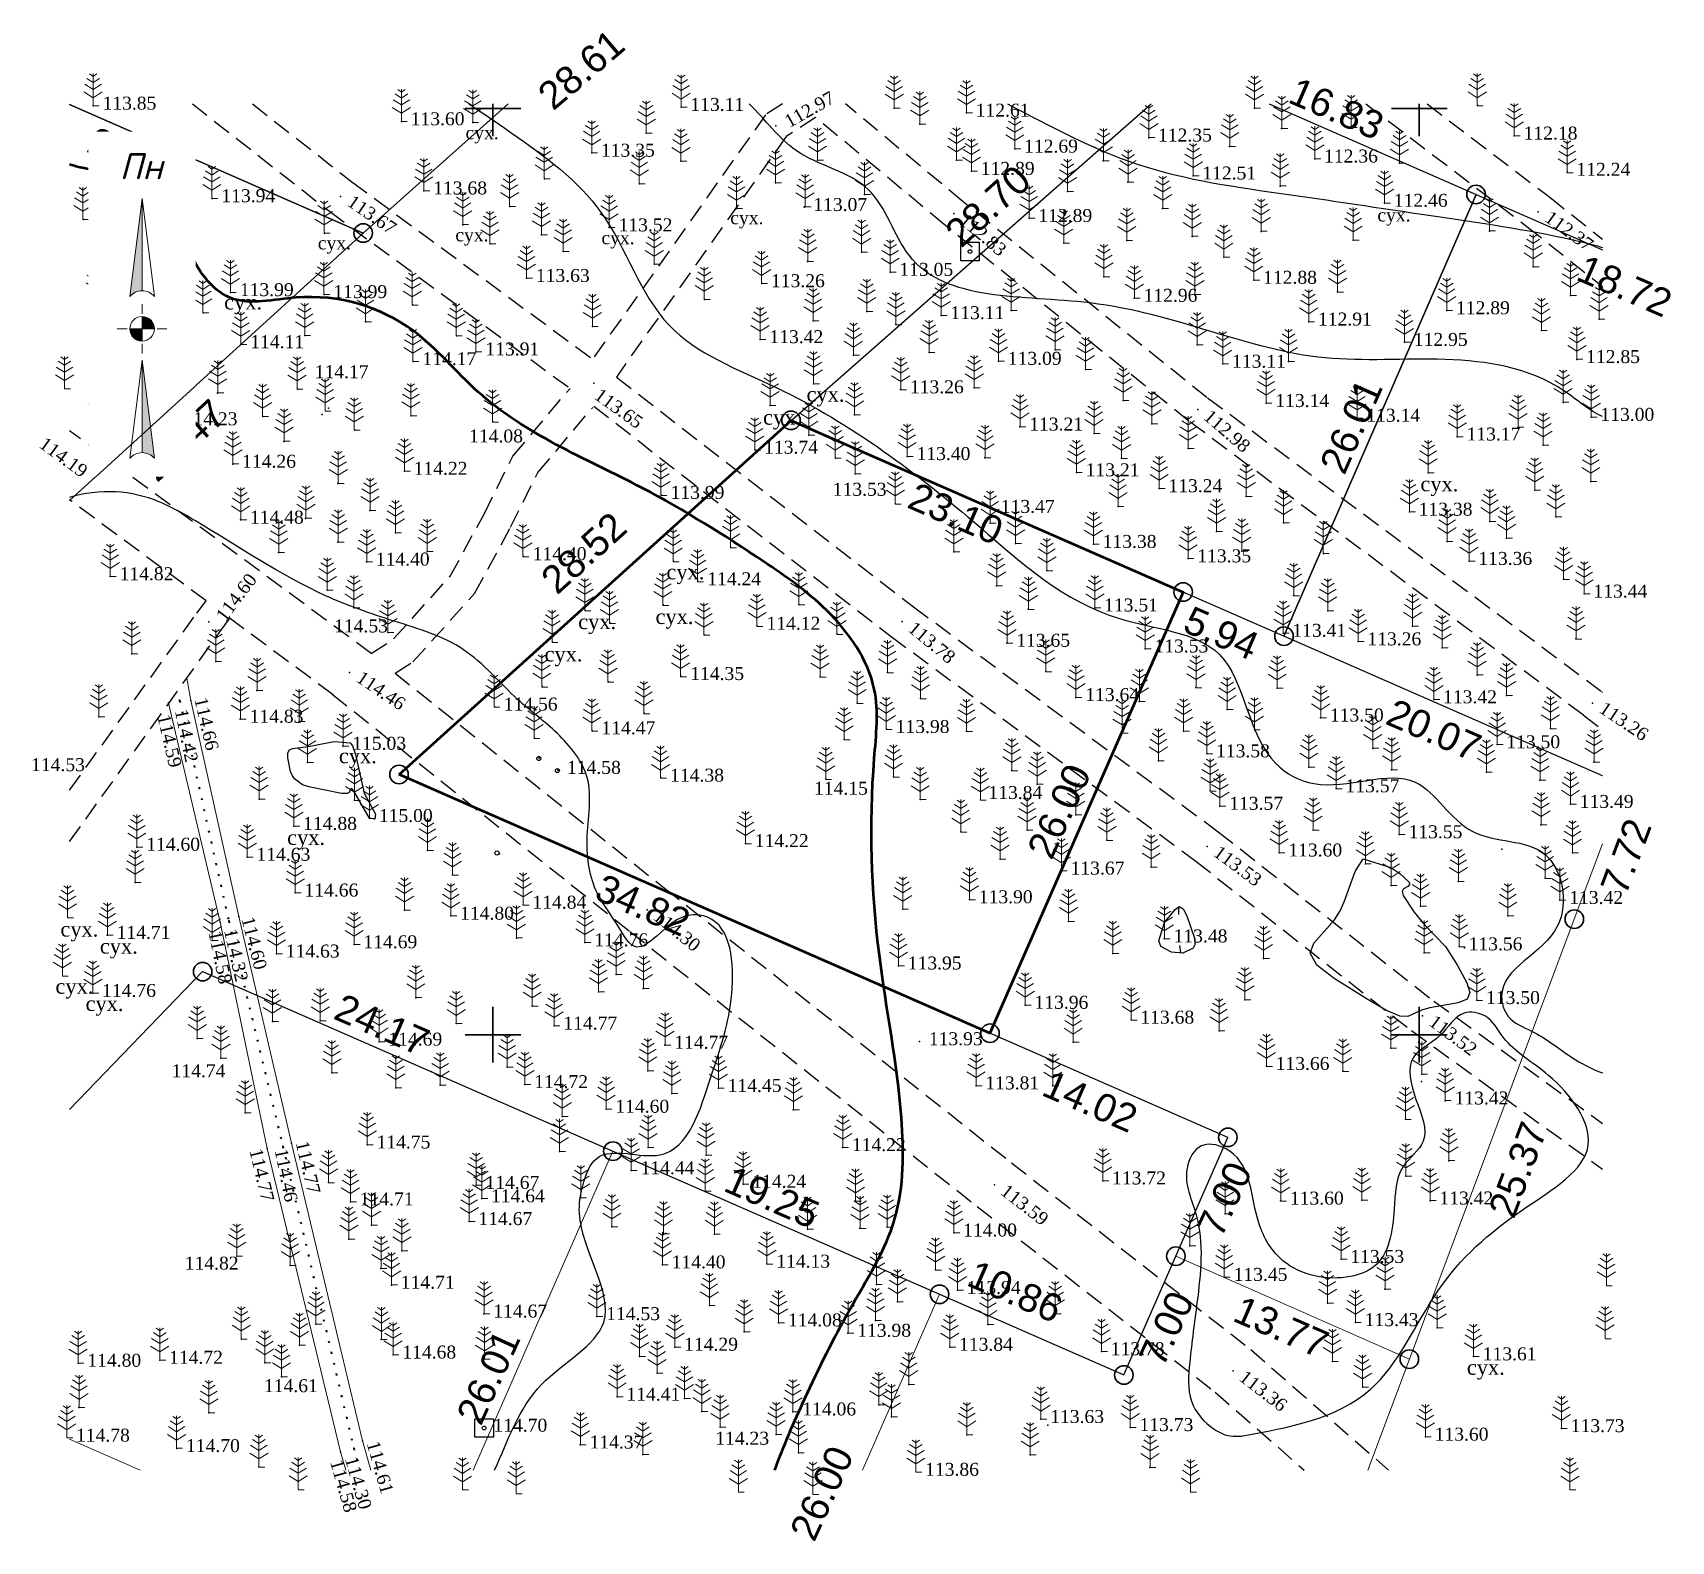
# Model space of a CAD drawing. Header units: millimetres. Extents: x 5405675.2 to 5405763.6, y 5525022.7 to 5525104.1.
import ezdxf
from ezdxf.enums import TextEntityAlignment as Align

# ---------------------------------------------------------------- set-up
doc = ezdxf.new("R2010")
doc.units = ezdxf.units.MM
doc.set_wipeout_variables(frame=1)
doc.linetypes.add('DASHEDX2', pattern=[1.5, 1, -0.5])
doc.linetypes.add('HIDDEN', pattern=[0.5, 0, -0.5])
for name, color, linetype, lineweight in [('#Лист (текст_ПН)', 250, 'Continuous', 0), ('#Штамп', 250, 'Continuous', 0), ('11900000', 1, 'Continuous', 30), ('рельеф', 7, 'Continuous', 0), ('ТОЧКИ', 7, 'Continuous', 30)]:
    doc.layers.add(name, color=color, linetype=linetype, lineweight=lineweight)
for name, color, linetype in [('SC007', 7, 'Continuous'), ('горизонтали', 42, 'Continuous'), ('дороги', 7, 'Continuous'), ('Ділянки_Межі', 10, 'Continuous'), ('надписи', 7, 'Continuous'), ('отметки', 7, 'Continuous'), ('промеры', 185, 'Continuous'), ('Растительность', 7, 'Continuous'), ('столбы', 7, 'Continuous')]:
    doc.layers.add(name, color=color, linetype=linetype)
doc.styles.get("Standard").update_dxf_attribs({"font": 'arial.ttf'})
doc.styles.add('times', font='times.ttf')
doc.styles.add('Мой_Топо', font='isocpeui.ttf')
doc.linetypes.add('канава 0', pattern='A,0.9,0,["|",Standard,S=0.25,R=0,X=0,Y=0],0.1', length=1)

msp = doc.modelspace()

# ---------------------------------------------------------------- texts
at = {"layer": 'надписи', "color": 7, "style": 'times'}
for height, p in [(0.7, (5405698.522, 5525099.044, 111.861)), (0.7, (5405712.812, 5525094.455, 111.861)), (0.7, (5405747.738, 5525094.603, 111.861)), (0.7, (5405697.971, 5525093.53, 111.861)), (0.7, (5405705.856, 5525093.372, 111.861)), (0.7, (5405690.55, 5525093.093, 111.861)), (0.8, (5405685.494, 5525089.95, 111.861)), (0.8, (5405716.927, 5525084.977, 111.861)), (0.8, (5405714.58, 5525083.732, 111.861)), (0.8, (5405750.061, 5525080.137, 111.861)), (0.8, (5405709.366, 5525075.384, 111.861)), (0.8, (5405708.776, 5525072.972, 111.861)), (0.8, (5405704.603, 5525072.695, 111.861)), (0.8, (5405702.787, 5525070.95, 111.861)), (0.8, (5405691.686, 5525065.455, 111.861)), (0.8, (5405688.894, 5525061.047, 111.861)), (0.8, (5405676.657, 5525056.097, 111.861)), (0.8, (5405678.786, 5525055.178, 111.861)), (0.8, (5405676.389, 5525053.01, 111.861)), (0.8, (5405678.013, 5525052.081, 111.861)), (0.8, (5405752.567, 5525032.441, 111.861))]:
    msp.add_text('сух.', height=height, dxfattribs=at).set_placement(p, align=Align.TOP_LEFT)
at = {"layer": 'отметки', "color": 7, "style": 'times'}
for s, p in [('113.85', (5405678.928, 5525100.641, 113.852)), ('113.11', (5405710.656, 5525100.572, 113.11)), ('112.61', (5405726.056, 5525100.262, 112.614)), ('113.60', (5405695.56, 5525099.796, 113.6)), ('112.35', (5405735.897, 5525098.918, 112.35)), ('112.18', (5405755.63, 5525099.025, 112.185)), ('113.35', (5405705.83, 5525098.099, 113.348)), ('112.69', (5405728.67, 5525098.32, 112.686)), ('112.36', (5405744.859, 5525097.784, 112.358)), ('112.89', (5405726.332, 5525097.117, 112.885)), ('112.51', (5405738.288, 5525096.87, 112.512)), ('112.24', (5405758.482, 5525097.069, 112.24)), ('113.68', (5405696.776, 5525096.062, 113.683)), ('113.94', (5405685.343, 5525095.644, 113.943)), ('113.07', (5405717.291, 5525095.168, 113.067)), ('112.46', (5405748.622, 5525095.393, 112.459)), ('113.52', (5405706.781, 5525094.069, 113.517)), ('112.89', (5405729.439, 5525094.575, 112.895)), ('114.08', (5405680.368, 5525092.991, 114.077)), ('113.63', (5405702.316, 5525091.338, 113.634)), ('113.05', (5405721.936, 5525091.669, 113.051)), ('113.99', (5405686.34, 5525090.571, 113.987)), ('113.99', (5405691.387, 5525090.465, 113.989)), ('113.26', (5405715.007, 5525091.055, 113.26)), ('112.88', (5405741.57, 5525091.237, 112.879)), ('112.96', (5405735.118, 5525090.266, 112.956)), ('112.89', (5405751.981, 5525089.594, 112.894)), ('113.11', (5405724.696, 5525089.329, 113.11)), ('112.91', (5405744.533, 5525088.984, 112.912)), ('114.11', (5405686.901, 5525087.761, 114.113)), ('113.42', (5405714.925, 5525088.033, 113.418)), ('112.95', (5405749.704, 5525087.885, 112.953)), ('113.91', (5405699.594, 5525087.371, 113.908)), ('113.09', (5405727.789, 5525086.865, 113.095)), ('112.85', (5405759.005, 5525086.959, 112.848)), ('114.14', (5405679.888, 5525086.619, 114.138)), ('114.17', (5405690.382, 5525086.141, 114.171)), ('114.17', (5405696.197, 5525086.845, 114.171)), ('113.11', (5405739.894, 5525086.709, 113.108)), ('113.26', (5405722.507, 5525085.325, 113.255)), ('113.14', (5405742.229, 5525084.586, 113.145)), ('114.23', (5405683.305, 5525083.601, 114.231)), ('113.14', (5405747.138, 5525083.794, 113.145)), ('113.00', (5405759.777, 5525083.837, 113.004)), ('114.08', (5405698.715, 5525082.674, 114.081)), ('113.21', (5405728.945, 5525083.315, 113.21)), ('113.17', (5405752.55, 5525082.779, 113.169)), ('113.74', (5405714.637, 5525082.066, 113.74)), ('113.40', (5405722.864, 5525081.721, 113.396)), ('114.26', (5405686.464, 5525081.308, 114.258)), ('114.22', (5405695.722, 5525080.925, 114.216)), ('113.21', (5405731.992, 5525080.847, 113.209)), ('113.53', (5405718.34, 5525079.794, 113.528)), ('113.24', (5405736.461, 5525079.987, 113.24)), ('113.99', (5405709.589, 5525079.628, 113.991)), ('114.48', (5405686.883, 5525078.288, 114.476)), ('113.47', (5405727.412, 5525078.87, 113.472)), ('113.38', (5405749.965, 5525078.719, 113.377)), ('114.40', (5405702.145, 5525076.316, 114.4)), ('113.38', (5405732.908, 5525076.98, 113.375)), ('114.40', (5405693.679, 5525076.025, 114.401)), ('113.35', (5405738.017, 5525076.2, 113.353)), ('113.36', (5405753.186, 5525076.063, 113.361)), ('114.82', (5405679.849, 5525075.234, 114.82)), ('114.24', (5405711.567, 5525074.963, 114.236)), ('113.44', (5405759.399, 5525074.297, 113.445)), ('113.51', (5405732.986, 5525073.548, 113.506)), ('114.53', (5405691.427, 5525072.418, 114.531)), ('114.12', (5405714.766, 5525072.561, 114.116)), ('113.41', (5405743.148, 5525072.18, 113.406)), ('113.65', (5405728.246, 5525071.642, 113.65)), ('113.53', (5405735.704, 5525071.334, 113.531)), ('113.26', (5405747.2, 5525071.719, 113.261)), ('114.35', (5405710.649, 5525069.847, 114.355)), ('113.64', (5405731.971, 5525068.71, 113.64)), ('113.42', (5405751.284, 5525068.591, 113.417)), ('114.83', (5405686.866, 5525067.541, 114.834)), ('114.56', (5405700.585, 5525068.198, 114.559)), ('113.50', (5405745.173, 5525067.607, 113.503)), ('114.47', (5405705.859, 5525066.917, 114.471)), ('113.98', (5405721.737, 5525066.988, 113.978)), ('115.03', (5405692.407, 5525066.082, 115.033)), ('113.58', (5405739.028, 5525065.673, 113.576)), ('113.50', (5405754.695, 5525066.161, 113.502)), ('114.53', (5405675.071, 5525064.928, 114.528)), ('114.58', (5405703.997, 5525064.782, 114.575)), ('114.38', (5405709.565, 5525064.363, 114.376)), ('114.15', (5405717.331, 5525063.658, 114.151)), ('113.84', (5405726.742, 5525063.425, 113.842)), ('113.57', (5405746.016, 5525063.787, 113.573)), ('115.00', (5405693.844, 5525062.182, 115.001)), ('113.57', (5405739.742, 5525062.841, 113.569)), ('113.49', (5405758.659, 5525062.944, 113.488)), ('114.88', (5405689.756, 5525061.756, 114.876)), ('113.55', (5405749.42, 5525061.306, 113.554)), ('114.60', (5405681.285, 5525060.632, 114.599)), ('114.22', (5405714.135, 5525060.828, 114.219)), ('114.63', (5405687.238, 5525060.09, 114.633)), ('113.60', (5405742.93, 5525060.321, 113.597)), ('113.67', (5405731.177, 5525059.345, 113.673)), ('114.66', (5405689.829, 5525058.158, 114.658)), ('113.90', (5405726.225, 5525057.795, 113.903)), ('113.42', (5405758.094, 5525057.758, 113.418)), ('114.80', (5405698.23, 5525056.909, 114.797)), ('114.84', (5405702.131, 5525057.503, 114.843)), ('114.71', (5405679.687, 5525055.873, 114.706)), ('114.69', (5405693.01, 5525055.366, 114.689)), ('114.76', (5405705.47, 5525055.47, 114.763)), ('113.48', (5405736.738, 5525055.681, 113.479)), ('113.56', (5405752.661, 5525055.253, 113.561)), ('114.63', (5405688.819, 5525054.867, 114.63)), ('113.95', (5405722.389, 5525054.221, 113.954)), ('114.76', (5405678.906, 5525052.738, 114.763)), ('113.96', (5405729.23, 5525052.1, 115.462)), ('113.50', (5405753.601, 5525052.355, 113.502)), ('114.77', (5405703.802, 5525050.976, 114.77)), ('113.68', (5405734.944, 5525051.296, 113.678)), ('114.69', (5405694.357, 5525050.112, 114.692)), ('114.77', (5405709.788, 5525049.94, 114.771)), ('113.93', (5405723.528, 5525050.132, 113.932)), ('114.74', (5405682.656, 5525048.402, 114.737)), ('113.66', (5405742.246, 5525048.798, 113.664)), ('114.72', (5405702.226, 5525047.815, 114.719)), ('114.45', (5405712.667, 5525047.608, 114.451)), ('113.81', (5405726.576, 5525047.747, 113.805)), ('114.60', (5405706.608, 5525046.486, 114.596)), ('113.42', (5405751.903, 5525046.933, 113.421)), ('114.75', (5405693.718, 5525044.556, 114.753)), ('114.22', (5405719.375, 5525044.412, 114.216)), ('114.44', (5405707.967, 5525043.166, 114.439)), ('114.67', (5405699.598, 5525042.375, 114.665)), ('114.24', (5405714, 5525042.435, 114.236)), ('113.72', (5405733.417, 5525042.617, 113.719)), ('114.71', (5405692.812, 5525041.482, 114.707)), ('114.64', (5405699.895, 5525041.652, 114.641)), ('113.60', (5405743.015, 5525041.527, 113.597)), ('113.42', (5405751.087, 5525041.534, 113.418)), ('114.67', (5405699.216, 5525040.421, 114.673)), ('114.00', (5405725.379, 5525039.803, 114)), ('113.53', (5405746.276, 5525038.379, 113.527)), ('114.82', (5405683.365, 5525038.017, 114.823)), ('114.40', (5405709.647, 5525038.082, 114.405)), ('114.13', (5405715.291, 5525038.124, 114.135)), ('113.45', (5405739.976, 5525037.41, 113.45)), ('114.71', (5405695.028, 5525036.986, 114.706)), ('113.94', (5405725.576, 5525036.703, 113.942)), ('114.67', (5405700.018, 5525035.429, 114.671)), ('114.53', (5405706.112, 5525035.291, 114.527)), ('114.08', (5405715.92, 5525034.95, 114.075)), ('113.43', (5405747.053, 5525034.966, 113.434)), ('113.98', (5405719.662, 5525034.39, 113.984)), ('114.72', (5405682.521, 5525032.934, 114.724)), ('114.68', (5405695.111, 5525033.217, 114.68)), ('114.29', (5405710.321, 5525033.639, 114.295)), ('113.84', (5405725.158, 5525033.636, 113.836)), ('113.78', (5405733.348, 5525033.396, 113.777)), ('113.61', (5405753.422, 5525033.12, 113.609)), ('114.80', (5405678.109, 5525032.774, 114.801)), ('114.61', (5405687.641, 5525031.401, 114.609)), ('114.41', (5405707.205, 5525030.945, 114.407)), ('114.06', (5405716.696, 5525030.143, 114.065)), ('113.63', (5405730.078, 5525029.738, 113.629)), ('114.78', (5405677.496, 5525028.73, 114.776)), ('114.70', (5405700.028, 5525029.267, 114.703)), ('114.23', (5405711.999, 5525028.565, 114.232)), ('113.73', (5405734.898, 5525029.3, 113.729)), ('113.60', (5405750.828, 5525028.784, 113.599)), ('113.73', (5405758.173, 5525029.243, 113.731)), ('114.70', (5405683.434, 5525028.166, 114.699)), ('114.37', (5405705.215, 5525028.36, 114.366)), ('113.86', (5405723.327, 5525026.886, 113.859))]:
    msp.add_text(s, height=0.7, dxfattribs=at).set_placement(p, align=Align.TOP_LEFT)
for s, rotation, p in [('112.97', 29.31009, (5405715.648, 5525099.545, 112.974)), ('113.67', 325.51742, (5405692.472, 5525095.381, 113.668)), ('112.83', 319.62057, (5405725.58, 5525094.397, 112.833)), ('112.37', 323.96012, (5405757.122, 5525094.535, 112.37)), ('113.65', 324.19182, (5405705.818, 5525084.948, 113.645)), ('112.98', 319.04622, (5405738.758, 5525083.808, 112.985)), ('114.19', 323.75657, (5405675.86, 5525082.32, 114.189)), ('114.60', 52.8154, (5405684.99, 5525072.666, 114.596)), ('113.78', 320.45039, (5405722.794, 5525072.369, 113.778)), ('114.46', 325.90773, (5405692.959, 5525069.688, 114.458)), ('114.42', 281.5553, (5405683.518, 5525067.638, 114.42)), ('114.66', 283.03944, (5405684.562, 5525068.28, 114.665)), ('113.26', 326.01958, (5405760.038, 5525068.029, 113.259)), ('114.59', 283.12817, (5405682.562, 5525067.359, 114.588)), ('113.53', 323.3067, (5405739.244, 5525060.263, 113.53)), ('114.60', 284.47955, (5405687.099, 5525056.439, 114.601)), ('114.30', 320.75274, (5405709.032, 5525056.816, 114.299)), ('114.58', 281.61213, (5405685.328, 5525055.674, 114.576)), ('114.32', 282.73535, (5405686.164, 5525055.792, 114.325)), ('113.52', 323.14907, (5405750.875, 5525051.12, 113.517)), ('114.77', 283.58822, (5405687.53, 5525043.922, 114.771)), ('114.46', 281.47823, (5405688.899, 5525043.911, 114.464)), ('114.77', 283.38623, (5405690.032, 5525044.332, 114.765)), ('113.59', 322.14098, (5405727.77, 5525041.986, 113.588)), ('113.36', 322.33561, (5405740.648, 5525031.939, 113.363)), ('114.61', 286.00945, (5405693.853, 5525028.138, 114.615)), ('114.58', 286.00719, (5405691.879, 5525027.136, 114.59)), ('114.30', 285.99605, (5405692.68, 5525027.3, 114.298))]:
    msp.add_text(s, height=0.7, rotation=rotation, dxfattribs=at).set_placement(p, align=Align.TOP_LEFT)
at = {"layer": 'промеры', "char_height": 1.5, "attachment_point": 1}
for s, insert, rotation in [('28.61', (5405702.279, 5525100.984), 40.41841), ('16.83', (5405743.434, 5525101.736, -107.24), 336.4763), ('22.86', (5405678.589, 5525099.065), 336.35584), ('28.70', (5405724.268, 5525093.544), 42.09773), ('18.72', (5405758.985, 5525092.16, -107.24), 336.4763), ('26.01', (5405744.579, 5525080.761, 107.24), 66.26146), ('28.47', (5405680.853, 5525080.868), 42.60842), ('23.10', (5405722.88, 5525079.865), 336.4763), ('28.52', (5405702.454, 5525074.813), 42.09773), ('5.94', (5405737.75, 5525073.186), 336.4763), ('20.07', (5405748.691, 5525068.184), 336.4763), ('26.00', (5405728.789, 5525059.998), 65.48217), ('7.72', (5405759.739, 5525057.987), 69.45811), ('34.82', (5405705.994, 5525058.731), 336.4763), ('24.17', (5405691.913, 5525052.267), 336.4763), ('14.02', (5405730.136, 5525048.14), 336.4763), ('25.37', (5405753.694, 5525040.524), 69.45811), ('19.25', (5405712.973, 5525042.969), 336.35584), ('7.00', (5405737.949, 5525039.591), 65.23698), ('10.86', (5405726.088, 5525037.873), 336.4763), ('7.00', (5405734.81, 5525032.606), 65.23698), ('13.77', (5405740.449, 5525035.955), 336.4763), ('26.01', (5405697.983, 5525029.45), 65.48217), ('26.00', (5405715.976, 5525023.18), 65.48217)]:
    msp.add_mtext(s, dxfattribs=dict(at, insert=insert, rotation=rotation))

# ---------------------------------------------------------------- blocks, each defined once
blk = doc.blocks.new('A$C51FE15A3')
at = {"layer": 'Растительность', "color": 94, "lineweight": 0}
for points in [[(-0.447, 1.172), (0, 0.895), (0.447, 1.172)], [(-0.343, 1.489), (0, 1.267), (0.343, 1.489)], [(-0.201, 1.726), (0, 1.584), (0.201, 1.726)], [(0, 1.75), (0, 0), (0.319, 0)], [(-0.493, 0.753), (0, 0.444), (0.493, 0.753)]]:
    blk.add_lwpolyline(points, dxfattribs=at)
blk = doc.blocks.new('SYMBOL902')
at = {"layer": 'SC007'}
blk.add_lwpolyline([(-1.25, -1.25), (-1.25, 1.25), (1.25, 1.25), (1.25, -1.25)], close=True, dxfattribs=at)
blk.add_circle((0, 0), 0.25, dxfattribs=at)
blk = doc.blocks.new('*U4')
at = {"color": 0}
for points in [[(-0.113, 0), (-0.109, -0.029), (-0.097, -0.056)], [(-0.113, 0), (-0.097, -0.056), (0, 0)], [(-0.097, -0.056), (0, -0.113), (0, 0)], [(-0.097, -0.056), (-0.08, -0.08), (-0.056, -0.097)], [(-0.097, -0.056), (-0.056, -0.097), (0, -0.113)], [(-0.056, -0.097), (-0.029, -0.109), (0, -0.113)]]:
    blk.add_solid(points, dxfattribs=at)
blk = doc.blocks.new('*U5')
at = {"color": 0}
for points in [[(0, 0), (0.097, 0.056), (0, 0.113)], [(0.097, 0.056), (0.029, 0.109), (0, 0.113)], [(0, 0), (0.113, 0), (0.097, 0.056)], [(0.097, 0.056), (0.056, 0.097), (0.029, 0.109)], [(0.097, 0.056), (0.08, 0.08), (0.056, 0.097)], [(0.113, 0), (0.109, 0.029), (0.097, 0.056)]]:
    blk.add_solid(points, dxfattribs=at)
blk = doc.blocks.new('*U6')
at = {"color": 0}
for points in [[(0, -1.136), (0.021, -1.138), (0, -0.288)], [(0.021, -1.138), (0.042, -1.142), (0, -0.288)], [(0.042, -1.142), (0.062, -1.15), (0, -0.288)], [(0.062, -1.15), (0.081, -1.16), (0, -0.288)], [(0.081, -1.16), (0.098, -1.173), (0, -0.288)], [(0.098, -1.173), (0.113, -1.188), (0, -0.288)]]:
    blk.add_solid(points, dxfattribs=at)
blk = doc.blocks.new('*U7')
at = {"color": 0}
for points in [[(-0.113, 0.297), (-0.098, 0.312), (0, 1.197)], [(-0.098, 0.312), (-0.081, 0.325), (0, 1.197)], [(-0.081, 0.325), (-0.062, 0.335), (0, 1.197)], [(-0.062, 0.335), (-0.042, 0.343), (0, 1.197)], [(-0.042, 0.343), (-0.021, 0.347), (0, 1.197)], [(-0.021, 0.347), (0, 0.349), (0, 1.197)]]:
    blk.add_solid(points, dxfattribs=at)
blk = doc.blocks.new('#Північ')
at = {"color": 7}
blk.add_wipeout([(-2.901, 10.635), (2.901, 10.635), (2.901, -7.981), (-2.901, -7.981)], dxfattribs=at).dxf.layer = '#Лист (текст_ПН)'
at = {"layer": '#Лист (текст_ПН)'}
for p, q in [((-0.663, 1.748), (0, 7.043)), ((0, 7.043), (0, 2.052)), ((0, 7.043), (0.663, 1.748)), ((0, 1.337), (0, 0.807)), ((-1.337, 0), (-0.807, 0)), ((-0.662, 0), (0.662, 0)), ((0, 0.662), (0, -0.662)), ((1.337, 0), (0.807, 0)), ((0, -1.337), (0, -0.807)), ((-0.663, -6.99), (0, -1.695)), ((0, -1.695), (0.663, -6.99)), ((0, -1.695), (0, -6.686))]:
    blk.add_line(p, q, dxfattribs=at)
at = {"layer": '#Лист (текст_ПН)', "flags": 128}
for points in [[(0, 7.043), (-0.663, 1.748, -0.218585), (0, 2.052)], [(0, 0), (-0.662, 0, 0.414214), (0, -0.662)]]:
    blk.add_lwpolyline(points, format="xyb", close=True, dxfattribs=at)
at = {"layer": '#Лист (текст_ПН)'}
blk.add_circle((0, 0), 0.662, dxfattribs=at)
for centre in [(0, 1.178), (0, -7.56)]:
    blk.add_arc(centre, 0.874, 40.67981, 139.32019, dxfattribs=at)
at = {"layer": '#Лист (текст_ПН)', "xscale": 5.883850111352785, "yscale": 5.883850111352785, "zscale": 5.883850111352785}
for name in ['*U7', '*U4', '*U5', '*U6']:
    blk.add_blockref(name, (0, 0), dxfattribs=at)
at = {"layer": '#Лист (текст_ПН)', "style": 'Мой_Топо'}
blk.add_text('Пн', height=1.4, dxfattribs=at).set_placement((-1.217, 8.077))

# ---------------------------------------------------------------- linework, layer by layer
at = {"layer": '11900000', "color": 7}
for points in [[(5405700, 5525098.5, 0), (5405700, 5525100.249, 0)], [(5405700, 5525098.5, 0), (5405700, 5525100.249, 0)], [(5405750, 5525098.5, 0), (5405750, 5525100.249, 0)], [(5405750, 5525098.5, 0), (5405750, 5525100.249, 0)], [(5405698.5, 5525100, 0), (5405701.5, 5525100, 0)], [(5405698.5, 5525100, 0), (5405701.5, 5525100, 0)], [(5405748.5, 5525100, 0), (5405751.5, 5525100, 0)], [(5405748.5, 5525100, 0), (5405751.5, 5525100, 0)], [(5405700, 5525048.5, 0), (5405700, 5525051.5, 0)], [(5405700, 5525048.5, 0), (5405700, 5525051.5, 0)], [(5405750, 5525048.5, 0), (5405750, 5525051.5, 0)], [(5405750, 5525048.5, 0), (5405750, 5525051.5, 0)], [(5405698.5, 5525050, 0), (5405701.5, 5525050, 0)], [(5405698.5, 5525050, 0), (5405701.5, 5525050, 0)], [(5405748.5, 5525050, 0), (5405751.5, 5525050, 0)], [(5405748.5, 5525050, 0), (5405751.5, 5525050, 0)]]:
    msp.add_polyline3d(points, dxfattribs=at)
at = {"layer": 'горизонтали', "color": 32}
for points in [[(5405737.004, 5525056.856), (5405737.004, 5525056.481)], [(5405737.123, 5525054.427), (5405737.083, 5525054.822)]]:
    msp.add_lwpolyline(points, dxfattribs=at)
for points in [[(5405692.497, 5525063.142, 115), (5405692.377, 5525063.282, 115), (5405692.307, 5525063.252, 115), (5405692.247, 5525063.082, 115), (5405692.127, 5525063.012, 115), (5405691.827, 5525063.012, 115), (5405690.057, 5525063.372, 115), (5405689.717, 5525063.492, 115), (5405689.297, 5525063.812, 115), (5405689.177, 5525063.972, 115), (5405689.077, 5525064.202, 115), (5405688.937, 5525064.952, 115), (5405688.937, 5525065.212, 115), (5405689.017, 5525065.382, 115), (5405689.187, 5525065.452, 115), (5405690.027, 5525065.552, 115), (5405691.437, 5525065.832, 115), (5405692.287, 5525065.762, 115), (5405692.417, 5525065.592, 115), (5405692.577, 5525065.132, 115), (5405693.057, 5525063.042, 115), (5405693.66, 5525061.911, 115), (5405693.628, 5525061.627, 115), (5405693.344, 5525061.682, 115.001)], [(5405693.344, 5525061.682, 115.001), (5405692.497, 5525063.142, 115), (5405692.497, 5525063.142, 115)]]:
    msp.add_polyline3d(points, dxfattribs=at)
for points in [[(5405746.537, 5525058.812, 113.5), (5405746.967, 5525059.502, 113.5), (5405748.467, 5525059.022, 113.5), (5405748.957, 5525058.702, 113.5), (5405749.447, 5525058.232, 113.5), (5405749.477, 5525058.102, 113.5), (5405749.387, 5525057.992, 113.5), (5405749.147, 5525057.872, 113.5), (5405749.067, 5525057.732, 113.5), (5405749.127, 5525057.512, 113.5), (5405749.727, 5525056.622, 113.5), (5405750.307, 5525055.912, 113.5), (5405751.407, 5525054.762, 113.5), (5405752.067, 5525053.732, 113.5), (5405752.567, 5525052.802, 113.5), (5405752.737, 5525052.272, 113.5), (5405752.587, 5525051.912, 113.5), (5405752.107, 5525051.722, 113.5), (5405750.567, 5525051.442, 113.5), (5405750.117, 5525051.322, 113.5), (5405749.377, 5525050.982, 113.5), (5405748.957, 5525050.992, 113.5), (5405748.227, 5525051.302, 113.5), (5405747.187, 5525051.912, 113.5), (5405745.397, 5525053.042, 113.5), (5405744.477, 5525053.762, 113.5), (5405744.117, 5525054.392, 113.5), (5405744.307, 5525054.942, 113.5), (5405745.417, 5525056.202, 113.5), (5405745.727, 5525056.692, 113.5), (5405745.937, 5525057.172, 113.5), (5405746.537, 5525058.812, 113.5)], [(5405736.257, 5525056.052, 113.5), (5405736.817, 5525056.762, 113.5), (5405737.037, 5525056.922, 113.5), (5405737.257, 5525056.802, 113.5), (5405737.457, 5525056.412, 113.5), (5405737.877, 5525055.162, 113.5), (5405737.887, 5525054.842, 113.5), (5405737.787, 5525054.672, 113.5), (5405737.237, 5525054.392, 113.5), (5405736.627, 5525054.452, 113.5), (5405736.047, 5525054.762, 113.5), (5405735.937, 5525055.062, 113.5), (5405736.257, 5525056.052, 113.5)]]:
    msp.add_polyline3d(points, close=True, dxfattribs=at)
for points, knots in [([(5405698.705, 5525100.249), (5405699.476, 5525099.755), (5405702.048, 5525097.954), (5405706.551, 5525094.745), (5405708.618, 5525087.608), (5405717.662, 5525084.301), (5405725.267, 5525078.489), (5405732.217, 5525072.075), (5405740.571, 5525071.613), (5405740.723, 5525065.204), (5405745.25, 5525062.771), (5405749.881, 5525065.136), (5405752.425, 5525060.09), (5405757.375, 5525060.815), (5405758.517, 5525054.885), (5405753.911, 5525053.476), (5405754.727, 5525050.736), (5405756.473, 5525050.109), (5405757.941, 5525048.893), (5405759.309, 5525048.137), (5405759.895, 5525047.935)], [205.020965, 205.020965, 205.020965, 205.020965, 207.736732, 214.236882, 221.309845, 228.019943, 241.356516, 250.350646, 256.072441, 262.718263, 265.036677, 270.508976, 274.591944, 278.667661, 282.595803, 287.462382, 288.600015, 290.087898, 292.663458, 294.488745, 294.488745, 294.488745, 294.488745]), ([(5405759.895, 5525083.365), (5405759.172, 5525083.68), (5405756.763, 5525085.898), (5405751.434, 5525086.715), (5405742.607, 5525085.956), (5405733.982, 5525090.48), (5405722.683, 5525089.352), (5405720.779, 5525096.347), (5405716.256, 5525097.119), (5405714.687, 5525099.434), (5405713.839, 5525100.249)], [24.03243, 24.03243, 24.03243, 24.03243, 26.518545, 33.139467, 39.631071, 52.644349, 62.759017, 66.930638, 71.361167, 74.91652, 74.91652, 74.91652, 74.91652]), ([(5405727.77, 5525100.249), (5405730.091, 5525099.05), (5405734.81, 5525096.464), (5405742.972, 5525095.387), (5405750.942, 5525094.158), (5405756.647, 5525093.351), (5405759.52, 5525092.605), (5405759.895, 5525092.503)], [297.841862, 297.841862, 297.841862, 297.841862, 305.630505, 313.900909, 322.190662, 329.939384, 331.10857, 331.10857, 331.10857, 331.10857]), ([(5405700.089, 5525026.497), (5405700.837, 5525028.099), (5405701.802, 5525031.326), (5405707.844, 5525034.322), (5405704.349, 5525038.922), (5405704.793, 5525041.873), (5405705.68, 5525044.271), (5405710.18, 5525042.352), (5405711.775, 5525048.004), (5405713.177, 5525051.642), (5405712.867, 5525056.243), (5405710.199, 5525056.594), (5405709.177, 5525055.586), (5405707.613, 5525054.298), (5405706.635, 5525056.194), (5405705.333, 5525057.741), (5405704.887, 5525060.693), (5405705.598, 5525063.827), (5405703.545, 5525066.376), (5405700.978, 5525068.229), (5405698.614, 5525071.147), (5405694.669, 5525072.291), (5405689.62, 5525074.042), (5405684.941, 5525077.276), (5405680.738, 5525079.547), (5405677.929, 5525079.249), (5405677.151, 5525079.009)], [151.775339, 151.775339, 151.775339, 151.775339, 157.068092, 161.784349, 167.821785, 169.320726, 170.998422, 174.398806, 179.41111, 184.074826, 188.386415, 189.287916, 191.453536, 192.680019, 194.198235, 196.312621, 199.255312, 202.588988, 205.462546, 208.291875, 212.253868, 216.313625, 220.252795, 228.364697, 232.953516, 235.091114, 235.091114, 235.091114, 235.091114])]:
    msp.add_open_spline(points, degree=3, knots=knots, dxfattribs=at)
at = {"layer": 'горизонтали', "color": 32, "lineweight": 50}
msp.add_open_spline([(5405715.213, 5525026.497), (5405715.691, 5525027.809), (5405716.979, 5525030.747), (5405719.178, 5525035.223), (5405722.202, 5525039.918), (5405722.175, 5525046.73), (5405720.523, 5525054.83), (5405720.258, 5525062.557), (5405721.032, 5525069.142), (5405718.32, 5525072.999), (5405713.715, 5525076.197), (5405707.445, 5525080.142), (5405700.204, 5525083.031), (5405695.588, 5525088.796), (5405690.487, 5525090.335), (5405686.032, 5525089.127), (5405683.299, 5525091.947), (5405682.66, 5525096.477), (5405678.906, 5525096.478), (5405677.311, 5525096.927), (5405677.151, 5525096.973)], degree=3, knots=[127.794445, 127.794445, 127.794445, 127.794445, 131.971194, 137.362202, 142.856238, 148.280248, 157.138434, 167.759647, 171.50703, 176.486091, 180.79117, 188.424076, 198.724877, 203.509965, 210.082144, 213.590604, 216.079925, 220.88026, 225.181607, 225.667787, 225.667787, 225.667787, 225.667787], dxfattribs=at)
at = {"layer": 'горизонтали', "color": 32}
msp.add_spline([(5405740.392, 5525028.319), (5405747.349, 5525030.84), (5405751.019, 5525036.188), (5405755.682, 5525040.619), (5405759.122, 5525044.057), (5405756.982, 5525047.8), (5405754.535, 5525049.863), (5405753.541, 5525051.009), (5405752.42, 5525051.158), (5405751.096, 5525049.933), (5405749.674, 5525048.757), (5405749.821, 5525046.503), (5405750.213, 5525044.249), (5405749.134, 5525042.877), (5405748.644, 5525040.574), (5405747.565, 5525037.487), (5405746.29, 5525036.948), (5405742.661, 5525037.781), (5405741.337, 5525039.839), (5405739.768, 5525043.71), (5405738.248, 5525044.004), (5405737.463, 5525042.779), (5405737.953, 5525040.28), (5405738.002, 5525035.526), (5405737.61, 5525032.321), (5405737.708, 5525030.214), (5405738.934, 5525028.695), (5405739.806, 5525028.336), (5405740.412, 5525028.327)], degree=3, dxfattribs=at)
at = {"layer": 'дороги', "color": 7, "linetype": 'DASHEDX2'}
for p, q in [((5405759.846, 5525068.51, 113.26), (5405759.895, 5525068.473, 113.26)), ((5405758.862, 5525067.249, 113.26), (5405759.895, 5525066.449, 113.26))]:
    msp.add_line(p, q, dxfattribs=at)
for points, elevation in [([(5405683.777, 5525100.249), (5405691.172, 5525094.456), (5405704.161, 5525084.888)], 113.227), ([(5405687.02, 5525100.249), (5405692.382, 5525096.048), (5405705.386, 5525086.469)], 113.227), ([(5405759.818, 5525068.531), (5405738.54, 5525084.393), (5405725.377, 5525094.969), (5405719.029, 5525100.249)], 113.26), ([(5405747.119, 5525100.249), (5405755.81, 5525093.636), (5405759.895, 5525090.386)], 111.534), ([(5405750.421, 5525100.249), (5405757.038, 5525095.214), (5405759.895, 5525092.942)], 111.534), ([(5405758.862, 5525067.249), (5405737.56, 5525083.127), (5405724.363, 5525093.731), (5405717.419, 5525099.518)], 113.26), ([(5405677.151, 5525063.201), (5405684.028, 5525072.764), (5405684.516, 5525073.423)], 115.262), ([(5405677.151, 5525060.424), (5405685.32, 5525071.82), (5405685.823, 5525072.5)], 115.262)]:
    msp.add_lwpolyline(points, dxfattribs=dict(at, elevation=elevation))
for points in [[(5405715.633, 5525100.249), (5405714.706, 5525099.655), (5405705.386, 5525086.469)], [(5405717.419, 5525099.518), (5405715.836, 5525098.483), (5405706.664, 5525085.505)], [(5405706.664, 5525085.505), (5405722.693, 5525073.1), (5405739.15, 5525060.957), (5405750.778, 5525051.818), (5405759.895, 5525045.207)], [(5405693.433, 5525070.585), (5405694.641, 5525071.362), (5405697.696, 5525074.747), (5405699.538, 5525078.142), (5405701.074, 5525081.23), (5405704.161, 5525084.888)], [(5405694.723, 5525069.512), (5405695.686, 5525070.132), (5405699.011, 5525073.817), (5405700.958, 5525077.404), (5405702.42, 5525080.345), (5405705.384, 5525083.856)], [(5405705.441, 5525083.923), (5405721.487, 5525071.504), (5405737.938, 5525059.365), (5405749.572, 5525050.222), (5405759.895, 5525042.736)], [(5405693.433, 5525070.585), (5405677.151, 5525082.607)], [(5405684.516, 5525073.423), (5405677.151, 5525078.873)], [(5405691.373, 5525068.348), (5405685.763, 5525072.5)], [(5405694.723, 5525069.512), (5405709.261, 5525057.919), (5405727.995, 5525043.077), (5405740.903, 5525033.006), (5405748.339, 5525026.497)], [(5405691.33, 5525068.381), (5405707.395, 5525055.571), (5405726.141, 5525040.719), (5405738.991, 5525030.692), (5405743.784, 5525026.497)]]:
    msp.add_lwpolyline(points, dxfattribs=at)
at = {"layer": 'Ділянки_Межі'}
for points in [[(5405700.825, 5525100.249), (5405692.998, 5525093.277), (5405677.151, 5525100.215)], [(5405742.695, 5525071.514), (5405753.065, 5525095.362), (5405759.895, 5525092.372)], [(5405759.895, 5525063.983), (5405742.695, 5525071.514)]]:
    msp.add_lwpolyline(points, dxfattribs=at)
at = {"layer": 'Ділянки_Межі', "lineweight": 25}
for points in [[(5405677.151, 5525100.215), (5405692.998, 5525093.277), (5405677.151, 5525078.841)], [(5405741.901, 5525100.249), (5405753.065, 5525095.362), (5405742.695, 5525071.514), (5405737.254, 5525073.896), (5405716.092, 5525083.166)], [(5405716.092, 5525083.166), (5405735.522, 5525100.249)], [(5405741.901, 5525100.249), (5405753.065, 5525095.362), (5405759.895, 5525092.372)]]:
    msp.add_lwpolyline(points, dxfattribs=at)
at = {"layer": 'Ділянки_Межі', "lineweight": 50}
msp.add_lwpolyline([(5405694.931, 5525064.048), (5405716.092, 5525083.166), (5405737.254, 5525073.896), (5405726.827, 5525050.078)], close=True, dxfattribs=at)
at = {"layer": 'Ділянки_Межі', "lineweight": 0}
for points in [[(5405726.827, 5525050.078), (5405737.254, 5525073.896), (5405742.695, 5525071.514), (5405759.895, 5525063.983)], [(5405759.895, 5525060.312), (5405758.368, 5525056.238), (5405749.466, 5525032.483), (5405736.863, 5525038.043), (5405739.67, 5525044.455), (5405726.827, 5525050.078)], [(5405677.151, 5525045.958), (5405684.332, 5525053.405), (5405706.475, 5525043.711), (5405698.939, 5525026.497)], [(5405698.939, 5525026.497), (5405706.475, 5525043.711), (5405724.106, 5525035.986), (5405719.952, 5525026.497)], [(5405719.952, 5525026.497), (5405724.106, 5525035.986), (5405734.055, 5525031.63), (5405736.863, 5525038.043), (5405749.466, 5525032.483), (5405747.223, 5525026.497)], [(5405677.151, 5525028.167), (5405680.966, 5525026.497)], [(5405680.966, 5525026.497), (5405677.151, 5525028.167)]]:
    msp.add_lwpolyline(points, dxfattribs=at)
at = {"layer": 'отметки', "color": 7}
for p in [(5405678.428, 5525100.141, 113.852), (5405753.137, 5525100.172, 112.048), (5405695.06, 5525099.296, 113.6), (5405698.914, 5525099.253, 113.565), (5405710.156, 5525100.072, 113.11), (5405721.666, 5525100.019, 112.776), (5405725.556, 5525099.762, 112.614), (5405741.098, 5525100.015, 112.265), (5405708.279, 5525098.67, 113.172), (5405715.271, 5525099.069, 112.974), (5405723.038, 5525099.151, 112.74), (5405735.397, 5525098.418, 112.35), (5405742.566, 5525098.914, 112.298), (5405746.302, 5525098.972, 112.24), (5405755.13, 5525098.525, 112.185), (5405705.33, 5525097.599, 113.348), (5405728.17, 5525097.82, 112.686), (5405739.757, 5525097.942, 112.343), (5405710.146, 5525097.153, 113.212), (5405717.52, 5525097.208, 112.999), (5405725.025, 5525097.214, 112.843), (5405725.832, 5525096.617, 112.885), (5405732.943, 5525097.171, 112.56), (5405744.359, 5525097.284, 112.358), (5405748.925, 5525097.05, 112.406), (5405679.647, 5525095.823, 114.05), (5405702.776, 5525096.199, 113.516), (5405707.904, 5525095.926, 113.302), (5405715.257, 5525095.98, 113.097), (5405734.268, 5525096.019, 112.59), (5405737.788, 5525096.37, 112.512), (5405742.49, 5525095.817, 112.465), (5405757.982, 5525096.569, 112.24), (5405684.843, 5525095.144, 113.943), (5405691.777, 5525095.252, 113.668), (5405696.276, 5525095.562, 113.683), (5405720.064, 5525095.36, 113.012), (5405731.016, 5525095.513, 112.775), (5405748.122, 5525094.893, 112.459), (5405677.876, 5525094.01, 114.031), (5405700.908, 5525094.706, 113.62), (5405713.148, 5525094.603, 113.19), (5405713.164, 5525094.643, 113.179), (5405716.791, 5525094.668, 113.067), (5405716.846, 5525094.703, 113.078), (5405724.875, 5525094.34, 112.833), (5405728.939, 5525094.075, 112.895), (5405736.147, 5525094.598, 112.714), (5405756.424, 5525094.425, 112.37), (5405682.31, 5525093.299, 114.045), (5405690.902, 5525093.271, 113.895), (5405698.374, 5525093.729, 113.684), (5405702.626, 5525093.179, 113.58), (5405706.281, 5525093.569, 113.517), (5405737.745, 5525093.098, 112.719), (5405741.469, 5525093.367, 112.634), (5405753.789, 5525093.386, 112.536), (5405679.868, 5525092.491, 114.077), (5405699.85, 5525092.698, 113.671), (5405703.799, 5525092.276, 113.588), (5405719.904, 5525092.24, 113.093), (5405730.808, 5525092.738, 112.932), (5405734.211, 5525092.881, 112.797), (5405746.423, 5525092.902, 112.642), (5405708.716, 5525091.591, 113.46), (5405716.988, 5525091.737, 113.136), (5405739.448, 5525091.969, 112.826), (5405756.15, 5525091.447, 112.658), (5405701.816, 5525090.838, 113.634), (5405714.507, 5525090.555, 113.26), (5405721.436, 5525091.169, 113.051), (5405732.982, 5525090.922, 112.954), (5405741.07, 5525090.737, 112.879), (5405678.54, 5525089.813, 114.083), (5405685.84, 5525090.071, 113.987), (5405690.887, 5525089.965, 113.989), (5405711.412, 5525089.695, 113.418), (5405734.618, 5525089.766, 112.956), (5405737.894, 5525089.965, 112.868), (5405745.588, 5525090.095, 112.832), (5405758.16, 5525089.914, 112.745), (5405684.353, 5525088.972, 114.074), (5405695.658, 5525089.395, 113.894), (5405720.18, 5525089.04, 113.11), (5405724.196, 5525088.829, 113.11), (5405727.969, 5525089.097, 113.015), (5405751.481, 5525089.094, 112.894), (5405681.081, 5525088.388, 114.074), (5405693.131, 5525088.483, 114.001), (5405705.383, 5525088.234, 113.689), (5405717.285, 5525088.546, 113.265), (5405721.753, 5525088.332, 113.131), (5405744.033, 5525088.484, 112.912), (5405756.588, 5525088.008, 112.858), (5405759.701, 5525088.623, 112.783), (5405686.401, 5525087.261, 114.113), (5405689.85, 5525087.743, 114.088), (5405698.03, 5525087.732, 113.936), (5405699.094, 5525086.871, 113.908), (5405714.425, 5525087.533, 113.418), (5405730.342, 5525086.967, 113.069), (5405738.013, 5525087.246, 113.033), (5405749.204, 5525087.385, 112.953), (5405679.388, 5525086.119, 114.138), (5405682.612, 5525086.634, 114.157), (5405695.697, 5525086.345, 114.171), (5405719.465, 5525086.677, 113.245), (5405723.538, 5525086.83, 113.127), (5405727.289, 5525086.365, 113.095), (5405739.394, 5525086.209, 113.108), (5405742.937, 5525086.344, 113.028), (5405758.505, 5525086.459, 112.848), (5405705.453, 5525085.178, 113.645), (5405717.301, 5525085.142, 113.341), (5405731.984, 5525085.912, 113.127), (5405685.143, 5525084.636, 114.179), (5405689.45, 5525084.85, 114.171), (5405722.007, 5525084.825, 113.255), (5405725.977, 5525084.922, 113.17), (5405734.014, 5525084.243, 113.129), (5405687.589, 5525083.381, 114.207), (5405690.785, 5525083.49, 114.187), (5405691.12, 5525083.83, 114.248), (5405695.593, 5525083.418, 114.142), (5405714.968, 5525083.973, 113.568), (5405719.523, 5525083.469, 113.368), (5405738.053, 5525083.758, 112.985), (5405741.729, 5525084.086, 113.145), (5405757.764, 5525084.138, 113.028), (5405759.277, 5525083.337, 113.004), (5405678.65, 5525083.304, 114.321), (5405682.805, 5525083.101, 114.231), (5405692.544, 5525082.644, 114.229), (5405699.994, 5525083.078, 114.081), (5405728.445, 5525082.815, 113.21), (5405732.446, 5525082.448, 113.197), (5405735.571, 5525082.978, 113.191), (5405746.638, 5525083.294, 113.145), (5405755.33, 5525082.791, 113.091), (5405680.843, 5525081.89, 114.372), (5405688.717, 5525082.026, 114.201), (5405714.137, 5525081.566, 113.74), (5405717.052, 5525082.371, 113.557), (5405737.528, 5525081.647, 113.23), (5405752.05, 5525082.279, 113.169), (5405756.683, 5525081.829, 113.118), (5405685.964, 5525080.808, 114.258), (5405718.491, 5525081.126, 113.573), (5405722.364, 5525081.221, 113.396), (5405726.559, 5525081.15, 113.288), (5405733.93, 5525081.116, 113.235), (5405695.222, 5525080.425, 114.216), (5405719.56, 5525080.286, 113.528), (5405731.492, 5525080.347, 113.209), (5405750.475, 5525080.336, 113.294), (5405759.255, 5525079.868, 113.234), (5405691.637, 5525079.757, 114.239), (5405709.089, 5525079.128, 113.991), (5405735.961, 5525079.487, 113.24), (5405740.66, 5525079.058, 113.327), (5405756.231, 5525079.4, 113.219), (5405693.361, 5525078.294, 114.291), (5405721.723, 5525078.65, 113.578), (5405733.744, 5525078.514, 113.249), (5405749.465, 5525078.219, 113.377), (5405686.383, 5525077.788, 114.476), (5405689.893, 5525077.875, 114.308), (5405726.84, 5525077.611, 113.472), (5405739.054, 5525077.173, 113.319), (5405742.67, 5525077.639, 113.342), (5405753.807, 5525077.7, 113.267), (5405757.367, 5525077.953, 113.268), (5405691.638, 5525076.59, 114.339), (5405694.735, 5525077.094, 114.317), (5405712.842, 5525076.297, 114.045), (5405728.211, 5525076.516, 113.51), (5405732.408, 5525076.48, 113.375), (5405751.496, 5525076.62, 113.353), (5405754.704, 5525076.802, 113.323), (5405688.433, 5525076.028, 114.408), (5405693.179, 5525075.525, 114.401), (5405696.456, 5525076.084, 114.326), (5405701.645, 5525075.816, 114.4), (5405709.749, 5525075.541, 114.226), (5405724.882, 5525076.067, 113.584), (5405737.517, 5525075.7, 113.353), (5405740.42, 5525076.11, 113.331), (5405744.821, 5525075.978, 113.406), (5405752.686, 5525075.563, 113.361), (5405679.349, 5525074.734, 114.82), (5405729.901, 5525075.052, 113.516), (5405757.783, 5525074.584, 113.42), (5405691.054, 5525073.995, 114.504), (5405711.067, 5525074.463, 114.236), (5405727.187, 5525074.239, 113.614), (5405743.216, 5525073.704, 113.364), (5405758.899, 5525073.797, 113.445), (5405692.5, 5525073.043, 114.454), (5405704.986, 5525072.904, 114.422), (5405709.191, 5525073.198, 114.315), (5405716.516, 5525073.229, 114.031), (5405728.894, 5525072.971, 113.601), (5405732.486, 5525073.048, 113.506), (5405745.055, 5525072.879, 113.332), (5405684.674, 5525072.292, 114.596), (5405706.313, 5525072.229, 114.431), (5405714.266, 5525072.061, 114.116), (5405722.09, 5525072.302, 113.778), (5405749.634, 5525072.05, 113.441), (5405694.332, 5525071.708, 114.531), (5405703.211, 5525071.19, 114.384), (5405711.409, 5525071.583, 114.289), (5405718.582, 5525071.623, 114.038), (5405727.746, 5525071.142, 113.65), (5405742.648, 5525071.68, 113.406), (5405746.7, 5525071.219, 113.261), (5405758.457, 5525071.365, 113.496), (5405680.515, 5525070.563, 114.754), (5405685.042, 5525070.145, 114.719), (5405735.204, 5525070.834, 113.531), (5405751.241, 5525070.891, 113.49), (5405692.265, 5525069.554, 114.458), (5405710.149, 5525069.347, 114.355), (5405717.669, 5525069.32, 114.066), (5405721.302, 5525069.56, 113.932), (5405729.84, 5525069.6, 113.628), (5405753.116, 5525069.417, 113.487), (5405687.266, 5525068.583, 114.81), (5405702.661, 5525068.791, 114.448), (5405706.231, 5525069.052, 114.405), (5405737.948, 5525068.735, 113.581), (5405742.327, 5525068.708, 113.476), (5405754.713, 5525068.315, 113.494), (5405682.491, 5525067.914, 114.588), (5405683.089, 5525068.054, 114.42), (5405683.702, 5525068.04, 114.665), (5405700.085, 5525067.698, 114.559), (5405719.662, 5525067.897, 114.068), (5405723.085, 5525068.156, 113.872), (5405731.471, 5525068.21, 113.64), (5405734.888, 5525067.986, 113.603), (5405739.626, 5525067.552, 113.545), (5405750.784, 5525068.091, 113.417), (5405759.344, 5525067.894, 113.259), (5405678.737, 5525067.165, 114.502), (5405686.366, 5525067.041, 114.834), (5405689.547, 5525066.905, 114.872), (5405708.171, 5525067.352, 114.366), (5405744.673, 5525067.107, 113.503), (5405702.238, 5525066.009, 114.525), (5405705.359, 5525066.417, 114.471), (5405718.965, 5525065.934, 114.076), (5405721.237, 5525066.488, 113.978), (5405725.562, 5525066.379, 113.835), (5405733.96, 5525066.284, 113.581), (5405737.276, 5525066.394, 113.538), (5405741.097, 5525066.452, 113.54), (5405754.195, 5525065.661, 113.502), (5405757.081, 5525066.524, 113.493), (5405691.907, 5525065.582, 115.033), (5405702.497, 5525064.934, 114.525), (5405735.916, 5525064.786, 113.626), (5405738.528, 5525065.173, 113.576), (5405747.484, 5525065.459, 113.474), (5405689.988, 5525064.702, 115.074), (5405703.497, 5525064.282, 114.575), (5405721.618, 5525063.926, 113.949), (5405728.013, 5525064.259, 113.688), (5405744.039, 5525064.451, 113.436), (5405748.509, 5525064.305, 113.56), (5405753.62, 5525064.172, 113.324), (5405759.427, 5525064.713, 113.501), (5405709.065, 5525063.863, 114.376), (5405717.963, 5525063.793, 114.151), (5405729.375, 5525063.525, 113.748), (5405738.711, 5525063.156, 113.549), (5405745.516, 5525063.287, 113.573), (5405756.514, 5525063.739, 113.481), (5405687.384, 5525062.717, 114.861), (5405692.53, 5525062.653, 114.989), (5405723.063, 5525062.7, 113.899), (5405726.309, 5525062.673, 113.842), (5405739.242, 5525062.341, 113.569), (5405758.159, 5525062.444, 113.488), (5405689.256, 5525061.256, 114.876), (5405693.344, 5525061.682, 115.001), (5405731.454, 5525061.866, 113.696), (5405756.564, 5525061.333, 113.463), (5405725.258, 5525060.953, 113.831), (5405728.831, 5525061.044, 113.736), (5405733.134, 5525060.498, 113.616), (5405744.271, 5525061.041, 113.568), (5405748.92, 5525060.806, 113.554), (5405680.785, 5525060.132, 114.599), (5405686.738, 5525059.59, 114.633), (5405696.464, 5525059.943, 115.041), (5405700.356, 5525059.765, 114.953), (5405713.635, 5525060.328, 114.219), (5405727.375, 5525059.482, 113.87), (5405738.544, 5525060.161, 113.53), (5405742.43, 5525059.821, 113.597), (5405754.458, 5525060.012, 113.522), (5405758.273, 5525059.81, 113.413), (5405697.821, 5525058.622, 114.966), (5405730.677, 5525058.845, 113.673), (5405735.526, 5525059.049, 113.594), (5405747.091, 5525059.227, 113.494), (5405680.694, 5525058.224, 114.572), (5405748.479, 5525058.05, 113.472), (5405752.105, 5525058.275, 113.561), (5405756.786, 5525058.446, 113.541), (5405689.329, 5525057.658, 114.658), (5405701.631, 5525057.003, 114.843), (5405725.725, 5525057.295, 113.903), (5405750.072, 5525056.938, 113.572), (5405757.594, 5525057.258, 113.418), (5405685.273, 5525056.081, 114.576), (5405685.743, 5525056.149, 114.325), (5405686.281, 5525056.381, 114.601), (5405695.232, 5525056.728, 114.865), (5405697.73, 5525056.409, 114.797), (5405708.328, 5525056.745, 114.299), (5405722.125, 5525056.785, 113.928), (5405731.065, 5525056.115, 113.718), (5405754.775, 5525056.411, 113.563), (5405679.187, 5525055.373, 114.706), (5405684.851, 5525055.081, 114.676), (5405701.268, 5525055.218, 114.711), (5405736.238, 5525055.181, 113.479), (5405688.319, 5525054.367, 114.63), (5405692.51, 5525054.866, 114.689), (5405704.97, 5525054.97, 114.763), (5405733.463, 5525054.383, 113.651), (5405750.264, 5525054.422, 113.365), (5405752.161, 5525054.753, 113.561), (5405752.437, 5525054.688, 113.414), (5405721.889, 5525053.721, 113.954), (5405741.59, 5525054.111, 113.541), (5405706.651, 5525053.252, 114.654), (5405708.116, 5525052.496, 114.881), (5405678.406, 5525052.238, 114.763), (5405695.844, 5525051.997, 114.62), (5405702.116, 5525051.539, 114.743), (5405705.703, 5525052.315, 114.818), (5405728.73, 5525051.6, 115.462), (5405740.586, 5525051.884, 113.564), (5405753.101, 5525051.855, 113.502), (5405688.098, 5525050.712, 114.734), (5405690.681, 5525050.748, 114.683), (5405734.444, 5525050.796, 113.678), (5405750.175, 5525051.02, 113.517), (5405684.04, 5525049.792, 114.749), (5405698.019, 5525050.603, 114.739), (5405703.302, 5525050.476, 114.77), (5405739.192, 5525050.214, 113.613), (5405693.857, 5525049.612, 114.692), (5405709.288, 5525049.44, 114.771), (5405723.028, 5525049.632, 113.932), (5405731.321, 5525049.591, 113.657), (5405748.456, 5525049.269, 113.555), (5405685.317, 5525048.735, 114.737), (5405700.772, 5525048.255, 114.775), (5405708.361, 5525048.046, 114.721), (5405741.746, 5525048.298, 113.664), (5405745.868, 5525048.027, 113.555), (5405691.314, 5525047.936, 114.693), (5405694.76, 5525047.131, 114.76), (5405697.148, 5525047.276, 114.717), (5405701.726, 5525047.315, 114.719), (5405712.167, 5525047.108, 114.451), (5405726.076, 5525047.247, 113.805), (5405730.215, 5525047.234, 113.69), (5405750.119, 5525047.477, 113.395), (5405750.13, 5525047.874, 113.483), (5405709.663, 5525046.831, 114.623), (5405751.403, 5525046.433, 113.421), (5405686.626, 5525045.779, 114.73), (5405703.736, 5525045.587, 114.687), (5405706.108, 5525045.986, 114.596), (5405716.214, 5525045.948, 114.283), (5405749.248, 5525045.433, 113.564), (5405687.823, 5525043.851, 114.771), (5405688.657, 5525043.976, 114.464), (5405689.132, 5525044.144, 114.765), (5405693.218, 5525044.056, 114.753), (5405703.592, 5525043.7, 114.55), (5405708.372, 5525043.914, 114.547), (5405718.875, 5525043.912, 114.216), (5405707.467, 5525042.666, 114.439), (5405711.502, 5525043.495, 114.309), (5405751.598, 5525043.197, 113.441), (5405691.127, 5525042.015, 114.744), (5405699.098, 5525041.875, 114.665), (5405713.5, 5525041.935, 114.236), (5405727.068, 5525041.898, 113.588), (5405732.917, 5525042.117, 113.719), (5405749.272, 5525042.363, 113.382), (5405692.312, 5525040.982, 114.707), (5405699.395, 5525041.152, 114.641), (5405704.744, 5525041.193, 114.501), (5405711.463, 5525041.546, 114.239), (5405719.569, 5525041.012, 114.036), (5405742.515, 5525041.027, 113.597), (5405746.899, 5525041.061, 113.592), (5405750.587, 5525041.034, 113.418), (5405739.521, 5525040.327, 113.419), (5405693.452, 5525039.722, 114.673), (5405698.716, 5525039.921, 114.673), (5405706.422, 5525039.618, 114.416), (5405709.207, 5525039.244, 114.361), (5405711.953, 5525039.225, 114.271), (5405716.985, 5525039.496, 114.228), (5405719.812, 5525039.546, 114.107), (5405721.28, 5525039.606, 114.018), (5405724.879, 5525039.303, 114), (5405692.232, 5525038.956, 114.723), (5405695.088, 5525038.327, 114.688), (5405737.624, 5525038.601, 113.604), (5405686.17, 5525038.04, 114.823), (5405689.062, 5525037.536, 114.722), (5405693.956, 5525037.38, 114.767), (5405709.147, 5525037.582, 114.405), (5405714.791, 5525037.624, 114.135), (5405745.776, 5525037.879, 113.527), (5405694.528, 5525036.486, 114.706), (5405720.699, 5525036.512, 114.16), (5405723.882, 5525037.298, 113.965), (5405739.476, 5525036.91, 113.45), (5405721.832, 5525035.577, 114.019), (5405725.076, 5525036.203, 113.942), (5405748.147, 5525036.255, 113.487), (5405699.518, 5525034.929, 114.671), (5405705.612, 5525034.791, 114.527), (5405711.681, 5525035.372, 114.221), (5405730.345, 5525034.931, 113.887), (5405745.051, 5525035.503, 113.419), (5405690.451, 5525034.377, 114.686), (5405713.56, 5525033.95, 114.181), (5405715.42, 5525034.45, 114.075), (5405719.162, 5525033.89, 113.984), (5405720.651, 5525034.574, 114.014), (5405726.709, 5525034.35, 113.846), (5405746.553, 5525034.466, 113.434), (5405750.967, 5525034.182, 113.522), (5405686.424, 5525033.57, 114.69), (5405689.562, 5525033.23, 114.668), (5405693.977, 5525033.537, 114.645), (5405709.821, 5525033.139, 114.295), (5405724.658, 5525033.136, 113.836), (5405677.609, 5525032.274, 114.801), (5405682.021, 5525032.434, 114.724), (5405687.691, 5525032.279, 114.614), (5405694.611, 5525032.717, 114.68), (5405699.544, 5525032.493, 114.642), (5405707.916, 5525032.629, 114.383), (5405732.848, 5525032.896, 113.777), (5405745.311, 5525032.356, 113.515), (5405752.922, 5525032.62, 113.609), (5405688.588, 5525031.527, 114.609), (5405708.86, 5525031.719, 114.335), (5405739.947, 5525031.849, 113.363), (5405706.705, 5525030.445, 114.407), (5405710.339, 5525030.361, 114.286), (5405722.441, 5525031.11, 113.805), (5405746.944, 5525030.963, 113.487), (5405677.657, 5525029.865, 114.752), (5405684.667, 5525029.592, 114.658), (5405711.28, 5525029.652, 114.19), (5405716.196, 5525029.643, 114.065), (5405720.826, 5525030.025, 113.91), (5405712.26, 5525028.804, 114.232), (5405721.51, 5525029.376, 113.909), (5405729.578, 5525029.238, 113.629), (5405729.947, 5525028.915, 113.543), (5405734.398, 5525028.8, 113.729), (5405757.673, 5525028.743, 113.731), (5405682.934, 5525027.666, 114.699), (5405692.487, 5525027.669, 114.298), (5405692.958, 5525028.067, 114.615), (5405704.715, 5525027.86, 114.366), (5405715.283, 5525028.42, 114.07), (5405725.578, 5525028.394, 113.694), (5405750.328, 5525028.284, 113.599), (5405691.779, 5525027.482, 114.584), (5405708.095, 5525027.334, 114.248), (5405716.486, 5525027.424, 114.112), (5405728.998, 5525027.309, 113.632), (5405687.365, 5525026.662, 114.577), (5405735.464, 5525026.631, 113.695)]:
    msp.add_point(p, dxfattribs=at)
at = {"layer": 'рельеф', "color": 7, "linetype": 'канава 0'}
for points, elevation in [([(5405693.409, 5525026.497), (5405692.958, 5525028.067), (5405689.132, 5525044.144), (5405686.281, 5525056.381), (5405683.702, 5525068.04), (5405683.475, 5525069.255)], 113.553), ([(5405682.494, 5525067.893), (5405685.27, 5525056.08), (5405687.823, 5525043.851), (5405691.78, 5525027.48), (5405692.062, 5525026.497)], 114.59)]:
    msp.add_lwpolyline(points, dxfattribs=dict(at, elevation=elevation))
at = {"layer": 'рельеф', "color": 7, "linetype": 'HIDDEN', "lineweight": 40, "elevation": 114.42}
msp.add_lwpolyline([(5405683.09, 5525068.04), (5405685.74, 5525056.14), (5405688.66, 5525043.97), (5405692.49, 5525027.67), (5405692.826, 5525026.497)], dxfattribs=at)
at = {"layer": 'столбы', "color": 7}
for centre in [(5405702.48, 5525064.91, 114.53), (5405703.48, 5525064.26, 114.58), (5405700.22, 5525059.81, 114.89)]:
    msp.add_circle(centre, 0.11, dxfattribs=at)
at = {"layer": 'ТОЧКИ'}
for centre in [(5405753.065, 5525095.362), (5405692.998, 5525093.277), (5405716.092, 5525083.166), (5405737.254, 5525073.896, 107.24), (5405742.695, 5525071.514, 107.24), (5405694.931, 5525064.048, 107.24), (5405758.368, 5525056.238), (5405684.332, 5525053.405), (5405726.827, 5525050.078), (5405739.67, 5525044.455), (5405706.475, 5525043.711), (5405736.863, 5525038.043), (5405724.106, 5525035.986), (5405749.466, 5525032.483), (5405734.055, 5525031.63)]:
    msp.add_circle(centre, 0.5, dxfattribs=at)

# ---------------------------------------------------------------- block references
at = {"layer": 'отметки', "color": 7, "xscale": 0.400000000372529, "yscale": 0.400000000372529, "zscale": 0.400000000372529}
for p in [(5405725.75, 5525092.28, 112.99), (5405699.527, 5525028.766, 114.703)]:
    msp.add_blockref('SYMBOL902', p, dxfattribs=at)
at = {"layer": 'Растительность', "color": 7}
for p in [(5405678.42, 5525100.14, 113.85), (5405695.06, 5525099.3, 113.6), (5405710.16, 5525100.07, 113.11), (5405721.66, 5525100.02, 112.78), (5405725.56, 5525099.77, 112.61), (5405741.11, 5525100.02, 112.26), (5405753.13, 5525100.14, 112.05), (5405698.91, 5525099.25, 113.57), (5405708.28, 5525098.67, 113.17), (5405723.04, 5525099.16, 112.74), (5405735.41, 5525098.43, 112.35), (5405742.58, 5525098.92, 112.3), (5405746.32, 5525098.98, 112.24), (5405755.13, 5525098.52, 112.18), (5405705.33, 5525097.6, 113.35), (5405728.17, 5525097.83, 112.69), (5405739.77, 5525097.95, 112.34), (5405710.15, 5525097.15, 113.21), (5405717.52, 5525097.21, 113), (5405725.02, 5525097.22, 112.84), (5405725.83, 5525096.62, 112.88), (5405732.95, 5525097.18, 112.56), (5405744.37, 5525097.29, 112.36), (5405748.93, 5525097.05, 112.41), (5405679.64, 5525095.82, 114.05), (5405702.77, 5525096.2, 113.52), (5405707.9, 5525095.93, 113.3), (5405715.26, 5525095.98, 113.1), (5405734.28, 5525096.02, 112.59), (5405737.8, 5525096.37, 112.51), (5405742.5, 5525095.82, 112.46), (5405757.98, 5525096.53, 112.24), (5405684.83, 5525095.14, 113.94), (5405696.27, 5525095.56, 113.68), (5405720.06, 5525095.36, 113.01), (5405731.02, 5525095.52, 112.77), (5405748.13, 5525094.89, 112.46), (5405677.87, 5525094.01, 114.03), (5405700.9, 5525094.71, 113.62), (5405713.15, 5525094.6, 113.19), (5405716.85, 5525094.7, 113.08), (5405728.94, 5525094.08, 112.89), (5405736.15, 5525094.6, 112.71), (5405682.31, 5525093.31, 114.04), (5405690.89, 5525093.27, 113.89), (5405698.37, 5525093.73, 113.68), (5405702.62, 5525093.18, 113.58), (5405706.27, 5525093.57, 113.52), (5405737.75, 5525093.1, 112.72), (5405741.47, 5525093.37, 112.63), (5405753.79, 5525093.39, 112.54), (5405679.86, 5525092.49, 114.08), (5405699.84, 5525092.7, 113.67), (5405703.79, 5525092.28, 113.59), (5405719.9, 5525092.24, 113.09), (5405730.81, 5525092.74, 112.93), (5405734.21, 5525092.88, 112.8), (5405746.43, 5525092.9, 112.64), (5405708.71, 5525091.59, 113.46), (5405716.99, 5525091.74, 113.14), (5405739.45, 5525091.97, 112.83), (5405756.15, 5525091.45, 112.66), (5405701.81, 5525090.84, 113.63), (5405714.5, 5525090.55, 113.26), (5405721.44, 5525091.17, 113.05), (5405732.98, 5525090.92, 112.95), (5405741.07, 5525090.74, 112.88), (5405678.54, 5525089.83, 114.08), (5405685.83, 5525090.07, 113.99), (5405690.87, 5525089.96, 113.99), (5405711.41, 5525089.69, 113.42), (5405734.62, 5525089.77, 112.96), (5405737.89, 5525089.96, 112.87), (5405745.59, 5525090.09, 112.83), (5405758.16, 5525089.91, 112.75), (5405684.34, 5525088.97, 114.07), (5405695.65, 5525089.39, 113.89), (5405720.18, 5525089.04, 113.11), (5405724.2, 5525088.83, 113.11), (5405727.97, 5525089.1, 113.01), (5405751.48, 5525089.09, 112.89), (5405681.07, 5525088.39, 114.07), (5405693.12, 5525088.48, 114), (5405705.37, 5525088.23, 113.69), (5405717.28, 5525088.54, 113.26), (5405721.75, 5525088.33, 113.13), (5405744.03, 5525088.48, 112.91), (5405756.59, 5525088.01, 112.86), (5405759.7, 5525088.62, 112.78), (5405686.39, 5525087.26, 114.11), (5405689.84, 5525087.74, 114.09), (5405698.02, 5525087.73, 113.94), (5405714.42, 5525087.53, 113.42), (5405730.34, 5525086.97, 113.07), (5405738.01, 5525087.25, 113.03), (5405749.2, 5525087.38, 112.95), (5405679.38, 5525086.14, 114.14), (5405682.61, 5525086.65, 114.16), (5405695.68, 5525086.34, 114.17), (5405699.08, 5525086.87, 113.91), (5405719.46, 5525086.68, 113.24), (5405723.54, 5525086.83, 113.13), (5405727.29, 5525086.36, 113.09), (5405739.39, 5525086.21, 113.11), (5405742.94, 5525086.34, 113.03), (5405758.51, 5525086.46, 112.85), (5405717.3, 5525085.14, 113.34), (5405731.98, 5525085.91, 113.13), (5405676.88, 5525084.87, 114.25), (5405685.15, 5525084.65, 114.18), (5405689.43, 5525084.85, 114.17), (5405722.01, 5525084.82, 113.26), (5405725.98, 5525084.92, 113.17), (5405734.01, 5525084.24, 113.13), (5405687.57, 5525083.38, 114.21), (5405690.941, 5525083.665), (5405695.57, 5525083.41, 114.14), (5405714.96, 5525083.97, 113.57), (5405719.52, 5525083.46, 113.37), (5405741.73, 5525084.09, 113.14), (5405757.76, 5525084.14, 113.03), (5405678.65, 5525083.32, 114.32), (5405682.81, 5525083.12, 114.23), (5405692.52, 5525082.64, 114.23), (5405699.98, 5525083.07, 114.08), (5405728.45, 5525082.81, 113.21), (5405735.57, 5525082.98, 113.19), (5405746.64, 5525083.29, 113.14), (5405755.33, 5525082.79, 113.09), (5405759.28, 5525083.34, 113), (5405680.84, 5525081.9, 114.37), (5405688.73, 5525082.04, 114.2), (5405717.05, 5525082.36, 113.56), (5405732.45, 5525082.45, 113.2), (5405737.53, 5525081.65, 113.23), (5405752.05, 5525082.28, 113.17), (5405756.68, 5525081.83, 113.12), (5405685.97, 5525080.82, 114.26), (5405714.13, 5525081.56, 113.74), (5405718.48, 5525081.12, 113.57), (5405722.36, 5525081.22, 113.4), (5405726.56, 5525081.15, 113.29), (5405733.93, 5525081.11, 113.23), (5405695.23, 5525080.43, 114.22), (5405719.56, 5525080.28, 113.53), (5405731.49, 5525080.35, 113.21), (5405750.48, 5525080.34, 113.29), (5405759.26, 5525079.87, 113.23), (5405691.65, 5525079.76, 114.24), (5405709.07, 5525079.11, 113.99), (5405735.96, 5525079.49, 113.24), (5405740.66, 5525079.06, 113.33), (5405756.23, 5525079.4, 113.22), (5405693.37, 5525078.3, 114.29), (5405721.72, 5525078.64, 113.58), (5405733.74, 5525078.51, 113.25), (5405749.47, 5525078.22, 113.38), (5405686.39, 5525077.79, 114.48), (5405689.91, 5525077.88, 114.31), (5405726.84, 5525077.61, 113.47), (5405739.06, 5525077.17, 113.32), (5405742.67, 5525077.64, 113.34), (5405753.81, 5525077.7, 113.27), (5405757.37, 5525077.95, 113.27), (5405691.65, 5525076.59, 114.34), (5405694.74, 5525077.1, 114.32), (5405712.83, 5525076.28, 114.05), (5405728.21, 5525076.51, 113.51), (5405732.41, 5525076.48, 113.38), (5405751.5, 5525076.62, 113.35), (5405754.71, 5525076.8, 113.32), (5405688.44, 5525076.03, 114.41), (5405693.19, 5525075.53, 114.4), (5405696.46, 5525076.08, 114.33), (5405701.62, 5525075.8, 114.4), (5405709.73, 5525075.52, 114.23), (5405724.88, 5525076.06, 113.58), (5405737.52, 5525075.7, 113.35), (5405740.42, 5525076.11, 113.33), (5405744.82, 5525075.98, 113.41), (5405752.69, 5525075.56, 113.36), (5405679.35, 5525074.73, 114.82), (5405729.9, 5525075.05, 113.52), (5405757.79, 5525074.58, 113.42), (5405691.06, 5525073.99, 114.5), (5405711.05, 5525074.44, 114.24), (5405727.19, 5525074.23, 113.61), (5405743.22, 5525073.7, 113.36), (5405758.9, 5525073.8, 113.44), (5405692.5, 5525073.04, 114.45), (5405704.96, 5525072.88, 114.42), (5405709.17, 5525073.17, 114.32), (5405716.51, 5525073.21, 114.03), (5405728.9, 5525072.96, 113.6), (5405732.49, 5525073.04, 113.51), (5405745.06, 5525072.88, 113.33), (5405706.29, 5525072.2, 114.43), (5405714.25, 5525072.04, 114.12), (5405749.64, 5525072.05, 113.44), (5405694.33, 5525071.71, 114.53), (5405703.19, 5525071.17, 114.39), (5405711.39, 5525071.56, 114.29), (5405718.57, 5525071.6, 114.04), (5405727.75, 5525071.13, 113.65), (5405742.65, 5525071.68, 113.41), (5405746.7, 5525071.22, 113.26), (5405758.46, 5525071.36, 113.5), (5405680.51, 5525070.56, 114.75), (5405685.04, 5525070.14, 114.72), (5405735.21, 5525070.83, 113.53), (5405751.24, 5525070.89, 113.49), (5405710.13, 5525069.32, 114.36), (5405717.66, 5525069.3, 114.07), (5405721.3, 5525069.54, 113.93), (5405729.84, 5525069.59, 113.63), (5405753.12, 5525069.42, 113.49), (5405687.27, 5525068.58, 114.81), (5405702.64, 5525068.77, 114.45), (5405706.21, 5525069.03, 114.41), (5405737.95, 5525068.73, 113.58), (5405742.33, 5525068.71, 113.48), (5405700.06, 5525067.68, 114.56), (5405719.66, 5525067.88, 114.07), (5405723.08, 5525068.14, 113.87), (5405731.47, 5525068.2, 113.64), (5405734.89, 5525067.98, 113.6), (5405739.63, 5525067.55, 113.54), (5405750.79, 5525068.09, 113.42), (5405754.71, 5525068.31, 113.49), (5405678.73, 5525067.16, 114.5), (5405686.37, 5525067.04, 114.83), (5405689.55, 5525066.9, 114.87), (5405708.15, 5525067.33, 114.37), (5405744.68, 5525067.1, 113.5), (5405702.22, 5525065.99, 114.53), (5405705.34, 5525066.39, 114.47), (5405718.96, 5525065.92, 114.08), (5405721.23, 5525066.47, 113.98), (5405725.56, 5525066.37, 113.84), (5405733.96, 5525066.28, 113.58), (5405737.28, 5525066.39, 113.54), (5405741.1, 5525066.45, 113.54), (5405757.08, 5525066.52, 113.49), (5405691.91, 5525065.58, 115.03), (5405735.92, 5525064.78, 113.63), (5405738.53, 5525065.17, 113.58), (5405747.49, 5525065.46, 113.47), (5405754.2, 5525065.66, 113.5), (5405689.99, 5525064.7, 115.07), (5405721.62, 5525063.91, 113.95), (5405728.01, 5525064.25, 113.69), (5405744.04, 5525064.45, 113.44), (5405748.51, 5525064.3, 113.56), (5405753.62, 5525064.17, 113.32), (5405759.43, 5525064.71, 113.5), (5405709.05, 5525063.84, 114.38), (5405717.96, 5525063.77, 114.15), (5405729.38, 5525063.52, 113.75), (5405738.71, 5525063.15, 113.55), (5405745.52, 5525063.28, 113.57), (5405756.52, 5525063.74, 113.48), (5405687.38, 5525062.72, 114.86), (5405692.53, 5525062.65, 114.99), (5405723.06, 5525062.69, 113.9), (5405726.31, 5525062.66, 113.84), (5405739.24, 5525062.34, 113.57), (5405758.16, 5525062.44, 113.49), (5405689.26, 5525061.26, 114.88), (5405693.34, 5525061.68, 115), (5405731.46, 5525061.86, 113.7), (5405756.57, 5525061.33, 113.46), (5405725.26, 5525060.94, 113.83), (5405728.83, 5525061.04, 113.74), (5405733.14, 5525060.49, 113.62), (5405744.27, 5525061.04, 113.57), (5405748.92, 5525060.8, 113.55), (5405680.78, 5525060.13, 114.6), (5405686.74, 5525059.59, 114.63), (5405696.47, 5525059.94, 115.04), (5405713.63, 5525060.31, 114.22), (5405727.37, 5525059.48, 113.87), (5405742.43, 5525059.82, 113.6), (5405758.27, 5525059.81, 113.41), (5405697.82, 5525058.62, 114.97), (5405730.68, 5525058.84, 113.67), (5405735.53, 5525059.05, 113.59), (5405747.09, 5525059.22, 113.49), (5405680.69, 5525058.22, 114.57), (5405748.48, 5525058.05, 113.47), (5405752.11, 5525058.27, 113.56), (5405756.79, 5525058.44, 113.54), (5405689.33, 5525057.66, 114.66), (5405701.63, 5525057, 114.84), (5405725.72, 5525057.28, 113.9), (5405750.07, 5525056.93, 113.57), (5405757.59, 5525057.26, 113.42), (5405677.04, 5525056.31, 114.64), (5405695.23, 5525056.73, 114.87), (5405697.73, 5525056.41, 114.8), (5405722.12, 5525056.77, 113.93), (5405731.07, 5525056.11, 113.72), (5405754.78, 5525056.41, 113.56), (5405679.19, 5525055.37, 114.71), (5405684.85, 5525055.08, 114.68), (5405701.27, 5525055.22, 114.71), (5405736.24, 5525055.18, 113.48), (5405688.32, 5525054.37, 114.63), (5405692.51, 5525054.87, 114.69), (5405704.97, 5525054.97, 114.76), (5405733.46, 5525054.38, 113.65), (5405750.26, 5525054.42, 113.36), (5405752.16, 5525054.75, 113.56), (5405721.89, 5525053.71, 113.95), (5405741.59, 5525054.11, 113.54), (5405676.76, 5525053.16, 114.65), (5405706.65, 5525053.25, 114.65), (5405708.12, 5525052.5, 114.88), (5405678.41, 5525052.24, 114.76), (5405695.84, 5525052, 114.62), (5405702.12, 5525051.54, 114.74), (5405705.7, 5525052.32, 114.82), (5405728.73, 5525051.59, 115.46), (5405740.59, 5525051.88, 113.56), (5405753.1, 5525051.85, 113.5), (5405688.1, 5525050.71, 114.73), (5405690.68, 5525050.75, 114.68), (5405734.45, 5525050.79, 113.68), (5405684.04, 5525049.79, 114.75), (5405698.02, 5525050.6, 114.74), (5405703.3, 5525050.48, 114.77), (5405739.19, 5525050.21, 113.61), (5405693.86, 5525049.61, 114.69), (5405709.29, 5525049.44, 114.77), (5405731.32, 5525049.59, 113.66), (5405748.46, 5525049.27, 113.56), (5405685.32, 5525048.74, 114.74), (5405700.77, 5525048.25, 114.77), (5405708.361, 5525048.046, 114.721), (5405741.75, 5525048.29, 113.66), (5405745.87, 5525048.02, 113.56), (5405691.31, 5525047.94, 114.69), (5405694.76, 5525047.13, 114.76), (5405697.15, 5525047.28, 114.72), (5405701.73, 5525047.31, 114.72), (5405712.17, 5525047.11, 114.45), (5405726.08, 5525047.24, 113.81), (5405730.22, 5525047.23, 113.69), (5405750.13, 5525047.87, 113.48), (5405709.663, 5525046.831, 114.623), (5405751.4, 5525046.44, 113.42), (5405686.63, 5525045.78, 114.73), (5405703.74, 5525045.59, 114.69), (5405706.108, 5525045.986, 114.596), (5405716.22, 5525045.95, 114.28), (5405749.25, 5525045.43, 113.56), (5405693.22, 5525044.06, 114.75), (5405703.59, 5525043.7, 114.55), (5405708.372, 5525043.914, 114.547), (5405718.88, 5525043.91, 114.22), (5405711.502, 5525043.495, 114.309), (5405751.6, 5525043.2, 113.44), (5405691.13, 5525042.01, 114.74), (5405699.1, 5525041.88, 114.67), (5405707.467, 5525042.666, 114.439), (5405713.5, 5525041.935, 114.236), (5405732.92, 5525042.11, 113.72), (5405749.27, 5525042.37, 113.38), (5405692.31, 5525040.98, 114.71), (5405699.4, 5525041.15, 114.64), (5405704.74, 5525041.19, 114.5), (5405711.463, 5525041.546, 114.239), (5405719.57, 5525041.01, 114.04), (5405742.52, 5525041.02, 113.6), (5405746.9, 5525041.06, 113.59), (5405750.59, 5525041.04, 113.42), (5405739.52, 5525040.33, 113.42), (5405693.45, 5525039.72, 114.67), (5405698.72, 5525039.92, 114.67), (5405706.42, 5525039.62, 114.42), (5405709.207, 5525039.244, 114.361), (5405711.953, 5525039.225, 114.271), (5405716.985, 5525039.496, 114.228), (5405719.82, 5525039.54, 114.11), (5405721.28, 5525039.6, 114.02), (5405724.88, 5525039.3, 114), (5405692.23, 5525038.96, 114.72), (5405695.09, 5525038.33, 114.69), (5405737.62, 5525038.6, 113.6), (5405686.17, 5525038.04, 114.82), (5405689.06, 5525037.54, 114.72), (5405693.96, 5525037.38, 114.77), (5405709.147, 5525037.582, 114.405), (5405714.79, 5525037.62, 114.13), (5405745.78, 5525037.88, 113.53), (5405694.53, 5525036.49, 114.71), (5405720.699, 5525036.512, 114.16), (5405723.89, 5525037.29, 113.97), (5405739.47, 5525036.91, 113.45), (5405725.08, 5525036.2, 113.94), (5405748.15, 5525036.26, 113.49), (5405760.1, 5525036.44, 113.58), (5405699.52, 5525034.93, 114.67), (5405705.61, 5525034.79, 114.53), (5405711.681, 5525035.372, 114.221), (5405721.832, 5525035.577, 114.019), (5405730.35, 5525034.93, 113.89), (5405745.05, 5525035.51, 113.42), (5405690.45, 5525034.38, 114.69), (5405713.56, 5525033.95, 114.181), (5405715.42, 5525034.45, 114.075), (5405719.17, 5525033.89, 113.98), (5405720.651, 5525034.574, 114.014), (5405726.71, 5525034.35, 113.85), (5405746.55, 5525034.47, 113.43), (5405750.97, 5525034.18, 113.52), (5405686.42, 5525033.57, 114.69), (5405689.56, 5525033.23, 114.67), (5405693.98, 5525033.54, 114.64), (5405709.821, 5525033.139, 114.295), (5405724.658, 5525033.136, 113.836), (5405760.03, 5525033.58, 113.62), (5405677.61, 5525032.27, 114.8), (5405682.02, 5525032.43, 114.72), (5405687.69, 5525032.28, 114.61), (5405694.61, 5525032.72, 114.68), (5405699.54, 5525032.49, 114.64), (5405707.916, 5525032.629, 114.383), (5405732.85, 5525032.89, 113.78), (5405745.31, 5525032.36, 113.52), (5405752.92, 5525032.62, 113.61), (5405688.59, 5525031.53, 114.61), (5405708.86, 5525031.719, 114.335), (5405706.705, 5525030.445, 114.407), (5405710.339, 5525030.361, 114.286), (5405722.441, 5525031.11, 113.805), (5405746.94, 5525030.97, 113.49), (5405677.66, 5525029.87, 114.75), (5405684.67, 5525029.59, 114.66), (5405711.28, 5525029.652, 114.19), (5405716.196, 5525029.643, 114.065), (5405720.826, 5525030.025, 113.91), (5405712.26, 5525028.804, 114.232), (5405721.51, 5525029.376, 113.909), (5405729.578, 5525029.238, 113.629), (5405734.4, 5525028.79, 113.73), (5405757.67, 5525028.74, 113.73), (5405677, 5525028.23, 114.78), (5405682.93, 5525027.67, 114.7), (5405704.72, 5525027.86, 114.37), (5405715.283, 5525028.42, 114.07), (5405725.578, 5525028.394, 113.694), (5405750.33, 5525028.29, 113.6), (5405708.095, 5525027.334, 114.248), (5405716.486, 5525027.424, 114.112), (5405728.998, 5525027.309, 113.632), (5405687.37, 5525026.66, 114.58), (5405722.827, 5525026.386, 113.859), (5405735.47, 5525026.63, 113.69), (5405689.49, 5525025.43, 114.65), (5405698.36, 5525025.42, 114.56), (5405701.26, 5525025.22, 114.53), (5405713.247, 5525025.296, 114.153), (5405717.276, 5525025.181, 114.007), (5405737.66, 5525025.31, 113.66), (5405758.13, 5525025.42, 113.74)]:
    msp.add_blockref('A$C51FE15A3', p, dxfattribs=at)

msp.set_redraw_order([(e.dxf.handle, doc.entitydb.next_handle()) for e in msp.query("TEXT MTEXT ATTDEF DIMENSION ARC_DIMENSION")])  # texts and dimensions are drawn at this point

# ---------------------------------------------------------------- next in the draw order: block references
at = {"layer": '#Штамп'}
msp.add_blockref('#Північ', (5405681.064, 5525088.107, 931.373), dxfattribs=at)

# ---------------------------------------------------------------- next in the draw order: linework, layer by layer
at = {"layer": 'Ділянки_Межі', "lineweight": 25}
for points in [[(5405700.825, 5525100.249), (5405692.998, 5525093.277), (5405677.151, 5525078.841)], [(5405677.151, 5525045.958), (5405684.332, 5525053.405), (5405706.475, 5525043.711), (5405724.106, 5525035.986), (5405734.055, 5525031.63), (5405736.863, 5525038.043), (5405739.67, 5525044.455), (5405726.827, 5525050.078), (5405694.931, 5525064.048), (5405716.092, 5525083.166), (5405735.522, 5525100.249)]]:
    msp.add_lwpolyline(points, dxfattribs=at)

doc.saveas('drawing.dxf')
